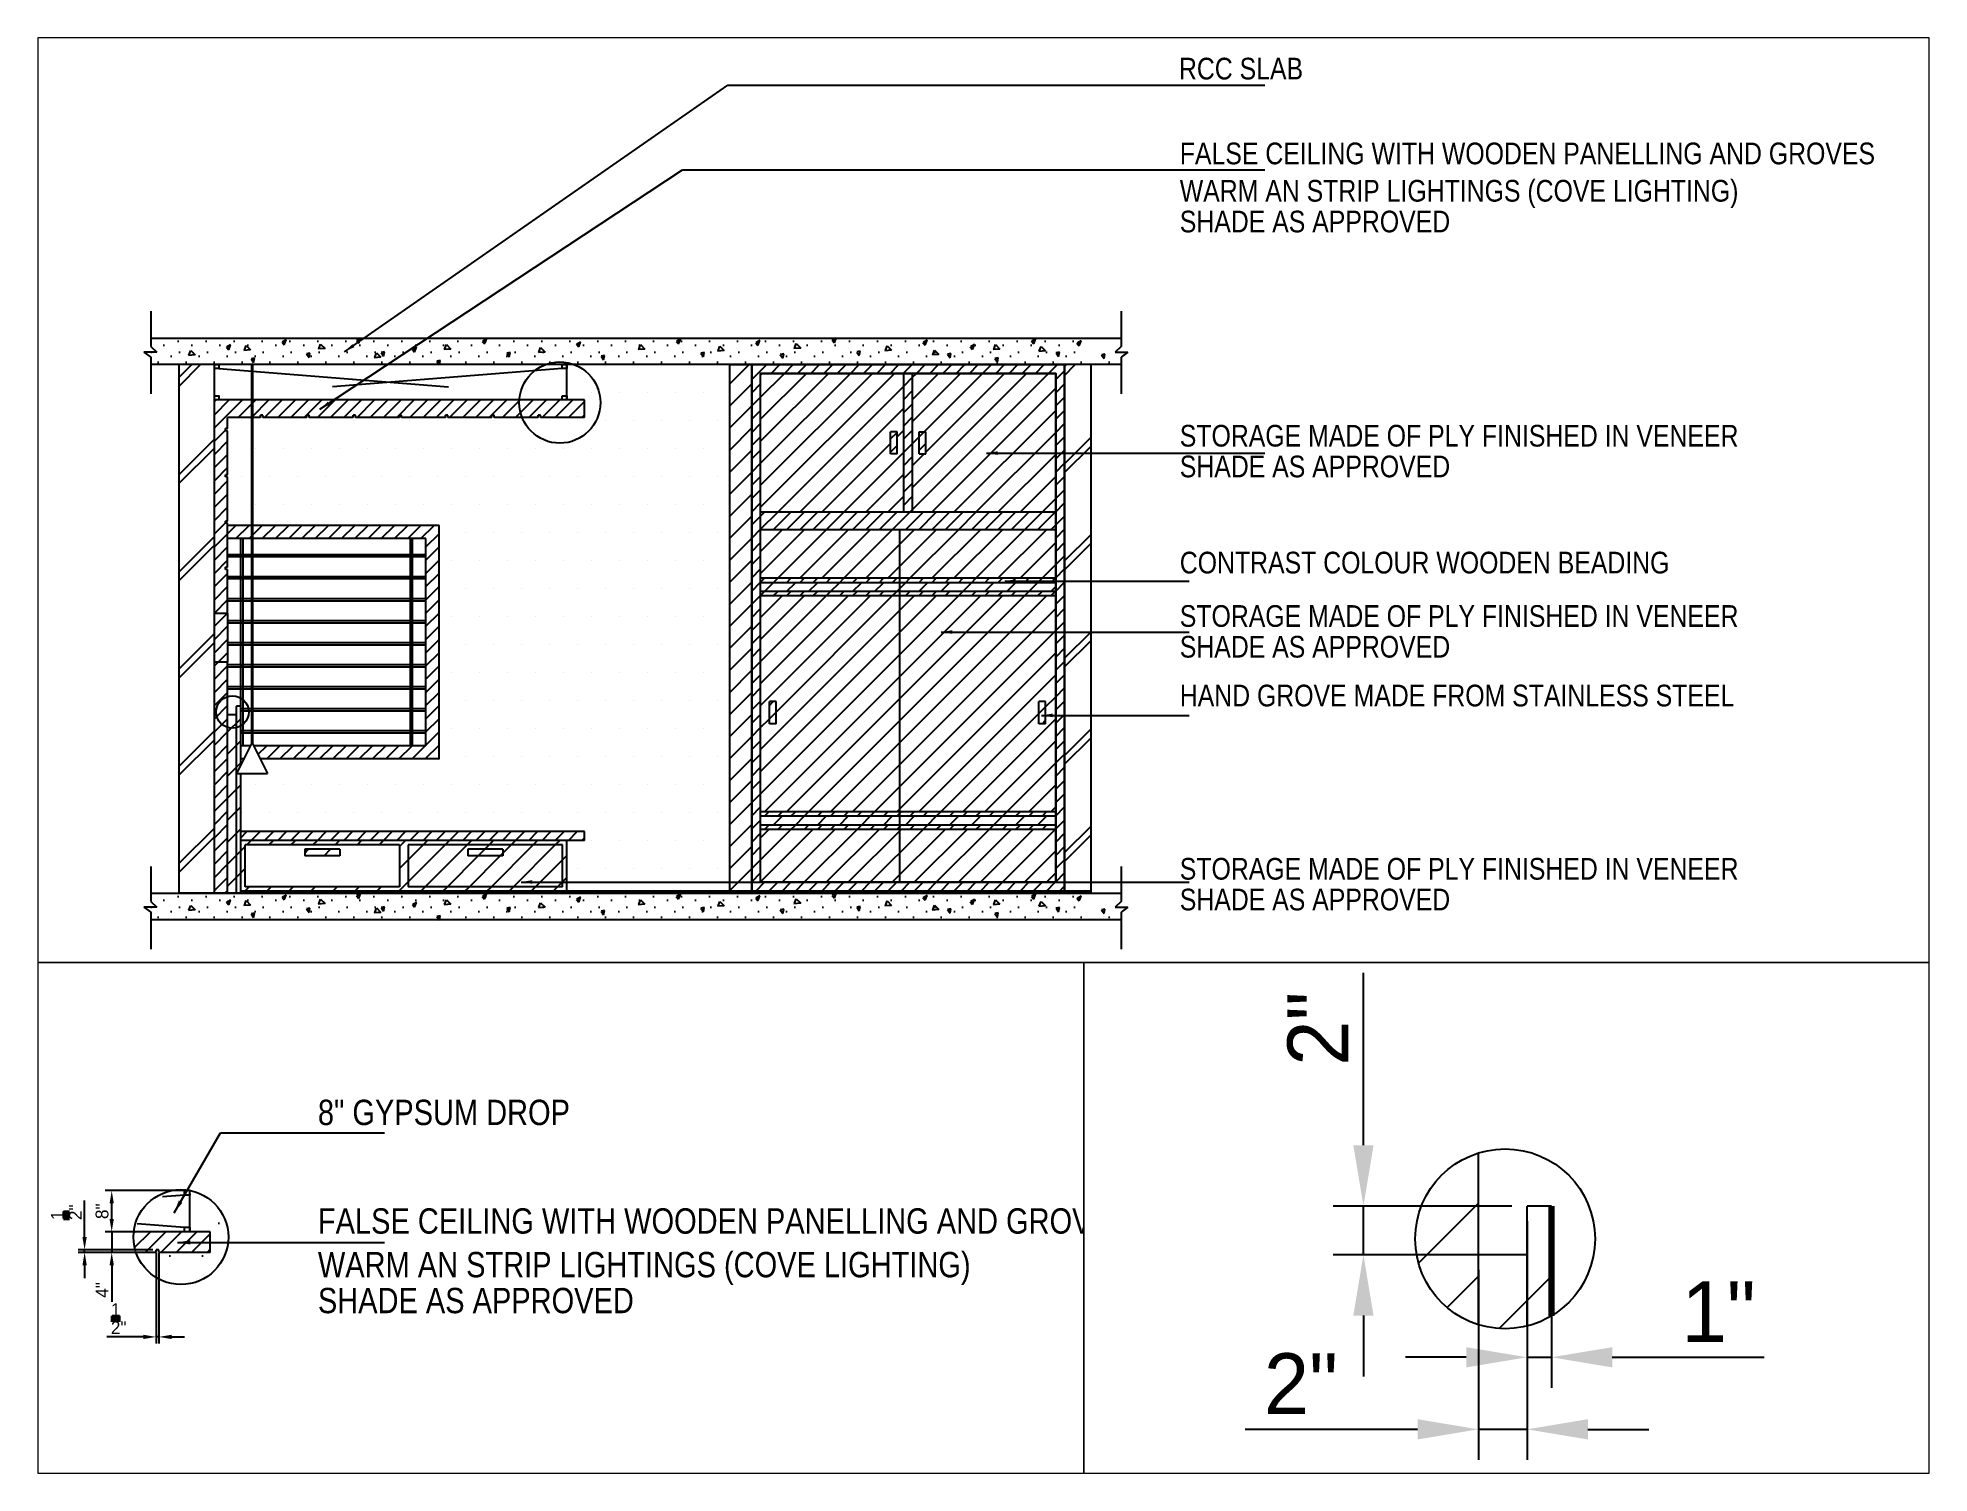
# Paper-space layout 'Layout1' of a CAD drawing. Header units: millimetres. Extents: x 26 to 231, y 20 to 176.
# The model-space entities are those that its viewports show. They can reach past a viewport. Long polylines and large blocks are cut down to what shows.
import ezdxf

# ---------------------------------------------------------------- set-up
doc = ezdxf.new("R2010")
doc.units = ezdxf.units.MM
doc.linetypes.add('ACAD_ISO03W100', pattern=[30, 12, -18])
doc.linetypes.add('ACAD_ISO04W100', pattern=[30, 24, -3, 0, -3])
doc.layers.add('TXT', color=7, linetype='Continuous', lineweight=25)
doc.styles.add('stylus BT', font='swissc.ttf')
doc.dimstyles.new('ISO-25', dxfattribs={"dimtxt": 2.5, "dimasz": 2.5, "dimexe": 1.25, "dimexo": 0.625, "dimtad": 1, "dimlunit": 4, "dimtxsty": 'Standard', "dimcen": 2.5, "dimadec": 0, "dimazin": 0, "dimtfac": 1, "dimtmove": 0, "dimatfit": 3, "dimfxl": 1, "dimarcsym": 0})
pattern_1 = [(45, (969.72, 2.421), (-2.5, 2.5), [])]
pattern_2 = [(45, (969.72, 2.4211), (-1.5, 1.5), [])]

psp = doc.layouts.get("Layout1")

msp = doc.modelspace()

# ---------------------------------------------------------------- texts
at = {"layer": 'TXT', "style": 'stylus BT'}
for s, height, p in [('8" GYPSUM DROP', 4.92032, (3513.057, 524.74)), ('FALSE CEILING WITH WOODEN PANELLING AND GROVES', 4.92032, (3513.057, 503.643)), ('WARM AN STRIP LIGHTINGS (COVE LIGHTING)', 4.92032, (3513.057, 495.166)), ('SHADE AS APPROVED', 4.92032, (3513.057, 488.191)), ('RCC SLAB', 4.9203, (3512.867, 422.707)), ('FALSE CEILING WITH WOODEN PANELLING AND GROVES', 4.92032, (3513.057, 403.456)), ('WARM AN STRIP LIGHTINGS (COVE LIGHTING)', 4.92032, (3513.057, 394.979)), ('SHADE AS APPROVED', 4.92032, (3513.057, 388.004)), ('STORAGE MADE OF PLY FINISHED IN VENEER', 4.92032, (3513.057, 339.388)), ('SHADE AS APPROVED', 4.92032, (3513.057, 332.412)), ('CONTRAST COLOUR WOODEN BEADING', 4.92032, (3513.057, 310.59)), ('STORAGE MADE OF PLY FINISHED IN VENEER', 4.92032, (3513.057, 298.47)), ('SHADE AS APPROVED', 4.92032, (3513.057, 291.494)), ('HAND GROVE MADE FROM STAINLESS STEEL', 4.92032, (3513.057, 280.417)), ('STORAGE MADE OF PLY FINISHED IN VENEER', 4.92032, (3513.057, 241.097)), ('SHADE AS APPROVED', 4.92032, (3513.057, 234.121))]:
    msp.add_text(s, height=height, dxfattribs=at).set_placement(p)

# ---------------------------------------------------------------- blocks, each defined once
blk = doc.blocks.new('*D22')
at = {"color": 0, "linetype": 'ACAD_ISO04W100', "lineweight": -2}
for p, q in [((3472.99, 506.503), (3472.99, 509.003)), ((3477.088, 504.003), (3471.74, 504.003)), ((3472.99, 504.003), (3472.99, 500.003)), ((3477.088, 500.003), (3471.74, 500.003)), ((3472.99, 497.503), (3472.99, 490.42))]:
    blk.add_line(p, q, dxfattribs=at)
at = {"color": 0, "linetype": 'ACAD_ISO04W100', "lineweight": 100}
for points in [[(3472.573, 506.503), (3473.406, 506.503), (3472.99, 504.003)], [(3472.573, 497.503), (3473.406, 497.503), (3472.99, 500.003)]]:
    blk.add_solid(points, dxfattribs=at)
at = {"layer": 'Defpoints', "color": 0, "linetype": 'ACAD_ISO04W100', "lineweight": 100}
for p in [(3472.99, 504.003), (3477.713, 504.003), (3477.713, 500.003)]:
    blk.add_point(p, dxfattribs=at)
at = {"color": 0, "linetype": 'ACAD_ISO04W100', "lineweight": 100, "insert": (3471.115, 492.711), "char_height": 2.5, "attachment_point": 5, "rotation": 90}
blk.add_mtext('4"', dxfattribs=at)
blk = doc.blocks.new('*D23')
at = {"color": 0, "linetype": 'ACAD_ISO04W100', "lineweight": -2}
for p, q in [((3487.513, 512.003), (3471.74, 512.003)), ((3472.99, 506.494), (3472.99, 509.503)), ((3487.513, 503.994), (3471.74, 503.994))]:
    blk.add_line(p, q, dxfattribs=at)
at = {"color": 0, "linetype": 'ACAD_ISO04W100', "lineweight": 100}
for points in [[(3472.573, 509.503), (3473.406, 509.503), (3472.99, 512.003)], [(3472.573, 506.494), (3473.406, 506.494), (3472.99, 503.994)]]:
    blk.add_solid(points, dxfattribs=at)
at = {"layer": 'Defpoints', "color": 0, "linetype": 'ACAD_ISO04W100', "lineweight": 100}
for p in [(3472.99, 512.003), (3488.138, 512.003), (3488.138, 503.994)]:
    blk.add_point(p, dxfattribs=at)
at = {"color": 0, "linetype": 'ACAD_ISO04W100', "lineweight": 100, "insert": (3471.115, 507.999), "char_height": 2.5, "attachment_point": 5, "rotation": 90}
blk.add_mtext('8"', dxfattribs=at)
blk = doc.blocks.new('*D24')
at = {"color": 0, "linetype": 'ACAD_ISO04W100', "lineweight": -2}
for p, q in [((3481.638, 499.878), (3481.638, 482.331)), ((3482.138, 499.878), (3482.138, 482.331)), ((3479.138, 483.581), (3472.055, 483.581)), ((3482.138, 483.581), (3481.638, 483.581)), ((3484.638, 483.581), (3487.138, 483.581))]:
    blk.add_line(p, q, dxfattribs=at)
at = {"color": 0, "linetype": 'ACAD_ISO04W100', "lineweight": 100}
for points in [[(3479.138, 483.998), (3479.138, 483.164), (3481.638, 483.581)], [(3484.638, 483.998), (3484.638, 483.164), (3482.138, 483.581)]]:
    blk.add_solid(points, dxfattribs=at)
at = {"layer": 'Defpoints', "color": 0, "linetype": 'ACAD_ISO04W100', "lineweight": 100}
for p in [(3481.638, 500.503), (3482.138, 500.503), (3481.638, 483.581)]:
    blk.add_point(p, dxfattribs=at)
at = {"color": 0, "linetype": 'ACAD_ISO04W100', "lineweight": 100, "insert": (3474.346, 487.123), "char_height": 2.5, "attachment_point": 5}
blk.add_mtext('{\\H1.000000x;\\S1/2;}"', dxfattribs=at)
blk = doc.blocks.new('*D25')
at = {"color": 0, "linetype": 'ACAD_ISO04W100', "lineweight": -2}
for p, q in [((3467.723, 503.003), (3467.723, 510.086)), ((3481.013, 500.503), (3466.473, 500.503)), ((3481.013, 500.003), (3466.473, 500.003)), ((3467.723, 500.003), (3467.723, 500.503)), ((3467.723, 497.503), (3467.723, 495.003))]:
    blk.add_line(p, q, dxfattribs=at)
at = {"color": 0, "linetype": 'ACAD_ISO04W100', "lineweight": 100}
for points in [[(3467.306, 503.003), (3468.14, 503.003), (3467.723, 500.503)], [(3467.306, 497.503), (3468.14, 497.503), (3467.723, 500.003)]]:
    blk.add_solid(points, dxfattribs=at)
at = {"layer": 'Defpoints', "color": 0, "linetype": 'ACAD_ISO04W100', "lineweight": 100}
for p in [(3467.723, 500.503), (3481.638, 500.503), (3481.638, 500.003)]:
    blk.add_point(p, dxfattribs=at)
at = {"color": 0, "linetype": 'ACAD_ISO04W100', "lineweight": 100, "insert": (3464.181, 507.795), "char_height": 2.5, "attachment_point": 5, "rotation": 90}
blk.add_mtext('{\\H1.000000x;\\S1/2;}"', dxfattribs=at)
blk = doc.blocks.new('*D26')
at = {"color": 0, "lineweight": -2}
for p, q in [((3493.082, 588.603), (3493.082, 580.806)), ((3495.082, 588.603), (3495.082, 580.806)), ((3490.582, 582.056), (3483.499, 582.056)), ((3495.082, 582.056), (3493.082, 582.056)), ((3497.582, 582.056), (3500.082, 582.056))]:
    blk.add_line(p, q, dxfattribs=at)
at = {"color": 0, "lineweight": 100}
for points in [[(3490.582, 582.473), (3490.582, 581.639), (3493.082, 582.056)], [(3497.582, 582.473), (3497.582, 581.639), (3495.082, 582.056)]]:
    blk.add_solid(points, dxfattribs=at)
at = {"layer": 'Defpoints', "color": 0, "lineweight": 100}
for p in [(3493.082, 589.228), (3495.082, 589.228), (3493.082, 582.056)]:
    blk.add_point(p, dxfattribs=at)
at = {"color": 0, "lineweight": 100, "insert": (3485.791, 583.931), "char_height": 2.5, "attachment_point": 5}
blk.add_mtext('2"', dxfattribs=at)
blk = doc.blocks.new('*D27')
at = {"color": 0, "lineweight": -2}
for p, q in [((3495.082, 590.603), (3495.082, 583.766)), ((3496.082, 590.603), (3496.082, 583.766)), ((3492.582, 585.016), (3490.082, 585.016)), ((3495.082, 585.016), (3496.082, 585.016)), ((3498.582, 585.016), (3504.832, 585.016))]:
    blk.add_line(p, q, dxfattribs=at)
at = {"color": 0, "lineweight": 100}
for points in [[(3492.582, 585.432), (3492.582, 584.599), (3495.082, 585.016)], [(3498.582, 585.432), (3498.582, 584.599), (3496.082, 585.016)]]:
    blk.add_solid(points, dxfattribs=at)
at = {"layer": 'Defpoints', "color": 0, "lineweight": 100}
for p in [(3495.082, 591.228), (3496.082, 591.228), (3496.082, 585.016)]:
    blk.add_point(p, dxfattribs=at)
at = {"color": 0, "lineweight": 100, "insert": (3502.957, 586.891), "char_height": 2.5, "attachment_point": 5}
blk.add_mtext('1"', dxfattribs=at)
blk = doc.blocks.new('*D28')
at = {"color": 0, "lineweight": -2}
for p, q in [((3488.36, 593.728), (3488.36, 600.811)), ((3494.457, 591.228), (3487.11, 591.228)), ((3488.36, 589.228), (3488.36, 591.228)), ((3494.457, 589.228), (3487.11, 589.228)), ((3488.36, 586.728), (3488.36, 584.228))]:
    blk.add_line(p, q, dxfattribs=at)
at = {"color": 0, "lineweight": 100}
for points in [[(3487.943, 593.728), (3488.776, 593.728), (3488.36, 591.228)], [(3487.943, 586.728), (3488.776, 586.728), (3488.36, 589.228)]]:
    blk.add_solid(points, dxfattribs=at)
at = {"layer": 'Defpoints', "color": 0, "lineweight": 100}
for p in [(3488.36, 591.228), (3495.082, 591.228), (3495.082, 589.228)]:
    blk.add_point(p, dxfattribs=at)
at = {"color": 0, "lineweight": 100, "insert": (3486.485, 598.519), "char_height": 2.5, "attachment_point": 5, "rotation": 90}
blk.add_mtext('2"', dxfattribs=at)

# ---------------------------------------------------------------- dimensions: what is measured, and where the dimension line sits
at = {"lineweight": 100}
dim = msp.add_linear_dim(base=(3488.36, 591.228), p1=(3495.082, 589.228), p2=(3495.082, 591.228), angle=90, dimstyle='ISO-25', dxfattribs=at)
dim.commit()
dim.dimension.update_dxf_attribs({"geometry": '*D28', "text_midpoint": (3486.485, 598.519)})
dim = msp.add_linear_dim(base=(3496.082, 585.016), p1=(3495.082, 591.228), p2=(3496.082, 591.228), dimstyle='ISO-25', dxfattribs=at)
dim.commit()
dim.dimension.update_dxf_attribs({"geometry": '*D27', "text_midpoint": (3502.957, 586.891)})
dim = msp.add_linear_dim(base=(3493.082, 582.056), p1=(3495.082, 589.228), p2=(3493.082, 589.228), dimstyle='ISO-25', dxfattribs=at)
dim.commit()
dim.dimension.update_dxf_attribs({"geometry": '*D26', "text_midpoint": (3485.791, 582.056), "dimtype": 160})
at = {"linetype": 'ACAD_ISO04W100', "lineweight": 100}
for base, p1, p2, picture, middle in [((3472.99, 512.003), (3488.138, 503.994), (3488.138, 512.003), '*D23', (3471.115, 507.999)), ((3467.723, 500.503), (3481.638, 500.003), (3481.638, 500.503), '*D25', (3464.181, 507.795))]:
    dim = msp.add_linear_dim(base=base, p1=p1, p2=p2, angle=90, dimstyle='ISO-25', dxfattribs=at)
    dim.commit()
    dim.dimension.update_dxf_attribs({"geometry": picture, "text_midpoint": middle})
dim = msp.add_linear_dim(base=(3472.99, 504.003), p1=(3477.713, 500.003), p2=(3477.713, 504.003), angle=90, dimstyle='ISO-25', dxfattribs=at)
dim.commit()
dim.dimension.update_dxf_attribs({"geometry": '*D22', "text_midpoint": (3472.99, 492.711), "dimtype": 160})
dim = msp.add_linear_dim(base=(3481.638, 483.581), p1=(3482.138, 500.503), p2=(3481.638, 500.503), dimstyle='ISO-25', dxfattribs=at)
dim.commit()
dim.dimension.update_dxf_attribs({"geometry": '*D24', "text_midpoint": (3474.346, 487.123)})

# ---------------------------------------------------------------- hatches: boundary and pattern name
h = msp.add_hatch()
h.set_pattern_fill('JIS_WOOD', color=256, scale=3, style=0)
h.set_pattern_definition([(45, (1165.9007, 313.1615), (-1.5, 1.5), [])])
edge = h.paths.add_edge_path()
edge.add_arc((3494.183, 589.883), 3.694, 107.33987, 252.66013)
edge.add_line((3493.082, 586.356), (3493.082, 593.409))
h = msp.add_hatch()
h.set_pattern_fill('JIS_WOOD', color=256, scale=5, style=0)
h.set_pattern_definition([(45, (1165.9007, 313.1615), (-2.5, 2.5), [])])
h.paths.add_polyline_path([(3496.082, 591.228), (3495.082, 591.228), (3495.082, 586.3, 0.07365), (3496.082, 586.714)])
h.paths.add_polyline_path([(3493.082, 586.356, 0.137977), (3495.082, 586.3), (3495.082, 589.228), (3493.082, 589.228)])
h = msp.add_hatch()
h.set_pattern_fill('DOTS', color=256, scale=4, style=0)
h.set_pattern_definition([(0, (1083.956, 156.4367), (3.175, 6.35), [0, -6.35])])
edge = h.paths.add_edge_path()
edge.add_arc((3486.558, 502.325), 9.217, 194.58971, 440.12992)
edge.add_line((3488.138, 511.405), (3488.138, 504.003))
edge.add_line((3488.138, 504.003), (3492.138, 504.003))
edge.add_line((3492.138, 504.003), (3492.138, 500.003))
edge.add_line((3492.138, 500.003), (3482.138, 500.003))
edge.add_line((3482.138, 500.003), (3482.138, 500.503))
edge.add_line((3482.138, 500.503), (3481.638, 500.503))
edge.add_line((3481.638, 500.503), (3481.638, 500.003))
edge.add_line((3481.638, 500.003), (3477.638, 500.003))
h = msp.add_hatch()
h.set_pattern_fill('JIS_WOOD', color=256, scale=3, style=0)
h.set_pattern_definition([(45, (1083.9563, 156.4367), (-1.5, 1.5), [])])
edge = h.paths.add_edge_path()
edge.add_arc((3486.558, 502.325), 9.217, 169.50907, 194.58971)
edge.add_line((3477.638, 500.003), (3481.638, 500.003))
edge.add_line((3481.638, 500.003), (3481.638, 500.503))
edge.add_line((3481.638, 500.503), (3482.138, 500.503))
edge.add_line((3482.138, 500.503), (3482.138, 500.003))
edge.add_line((3482.138, 500.003), (3492.138, 500.003))
edge.add_line((3492.138, 500.003), (3492.138, 504.003))
edge.add_line((3492.138, 504.003), (3477.495, 504.003))
h = msp.add_hatch()
h.set_pattern_fill('DOTS', color=256, scale=4, style=0)
h.set_pattern_definition([(0, (961.557, 7.696), (3.175, 6.35), [0, -6.35])])
h.paths.add_polyline_path([(3279.476, 369.262), (3279.476, 363.262), (3491.555, 363.262), (3491.555, 364.974), (3493.118, 366.121), (3490.196, 366.121), (3491.555, 367.383), (3491.555, 369.262)])
h = msp.add_hatch()
h.set_pattern_fill('DOTS', color=256, scale=4, style=0)
h.set_pattern_definition([(0, (958.3457, 6.827), (3.175, 6.35), [0, -6.35])])
h.paths.add_polyline_path([(3279.476, 368.393), (3279.476, 362.393), (3488.344, 362.393), (3488.344, 364.105), (3489.906, 365.252), (3486.984, 365.252), (3488.344, 366.514), (3488.344, 368.393)])
h = msp.add_hatch()
h.set_pattern_fill('DOTS', color=256, scale=4, style=0)
h.set_pattern_definition([(0, (961.8584, 5.2236), (3.175, 6.35), [0, -6.35])])
h.paths.add_polyline_path([(3279.476, 366.79), (3279.476, 362.108), (3280.836, 360.846), (3277.913, 360.846), (3277.99, 360.79), (3491.857, 360.79), (3491.857, 362.502), (3493.419, 363.648), (3490.497, 363.648), (3491.857, 364.91), (3491.857, 366.79)])
h = msp.add_hatch()
h.set_pattern_fill('DOTS', color=256, scale=4, style=0)
h.set_pattern_definition([(0, (959.985, 4.288), (3.175, 6.35), [0, -6.35])])
h.paths.add_polyline_path([(3279.476, 365.854), (3279.476, 362.108), (3280.836, 360.846), (3277.913, 360.846), (3279.264, 359.854), (3489.983, 359.854), (3489.983, 361.566), (3491.546, 362.713), (3488.623, 362.713), (3489.983, 363.975), (3489.983, 365.854)])
h = msp.add_hatch()
h.set_pattern_fill('DOTS', color=256, scale=4, style=0)
h.set_pattern_definition([(0, (969.72, 2.9517), (3.175, 6.35), [0, -6.35])])
h.paths.add_polyline_path([(3499.718, 358.518), (3499.718, 360.23), (3501.281, 361.376), (3498.358, 361.376), (3499.718, 362.639), (3499.718, 364.518), (3279.476, 364.518), (3279.476, 362.639), (3280.836, 361.376), (3277.913, 361.376), (3279.476, 360.23), (3279.476, 358.518)])
h = msp.add_hatch()
h.set_pattern_fill('JIS_WOOD', color=256, scale=5, style=0)
h.set_pattern_definition(pattern_1)
h.paths.add_polyline_path([(3415.902, 357.987), (3410.902, 357.987), (3410.902, 238.487), (3415.902, 238.487)])
h = msp.add_hatch()
h.set_pattern_fill('JIS_WOOD', color=256, scale=3, style=0)
h.set_pattern_definition(pattern_2)
h.paths.add_polyline_path([(3415.902, 238.487), (3486.902, 238.487), (3486.902, 357.987), (3415.902, 357.987)])
h.paths.add_polyline_path([(3484.902, 355.987), (3417.902, 355.987), (3417.902, 240.487), (3484.902, 240.487)], flags=16)
h.paths.add_polyline_path([(3482.585, 276.487), (3481.085, 276.487), (3481.085, 281.487), (3482.585, 281.487)], flags=0)
h.paths.add_polyline_path([(3421.402, 276.487), (3419.902, 276.487), (3419.902, 281.487), (3421.402, 281.487)], flags=0)
h.paths.add_polyline_path([(3455.402, 337.737), (3453.902, 337.737), (3453.902, 342.737), (3455.402, 342.737)], flags=0)
h.paths.add_polyline_path([(3448.902, 337.737), (3447.402, 337.737), (3447.402, 342.737), (3448.902, 342.737)], flags=0)
h = msp.add_hatch()
h.set_pattern_fill('JIS_WOOD', color=256, scale=5, style=0)
h.set_pattern_definition(pattern_1)
h.paths.add_polyline_path([(3484.902, 256.487), (3484.902, 305.487), (3449.402, 305.487), (3449.402, 256.487)])
h.paths.add_polyline_path([(3481.085, 276.487), (3481.085, 281.487), (3482.585, 281.487), (3482.585, 276.487)], flags=16)
h.paths.add_polyline_path([(3449.402, 256.487), (3449.402, 305.487), (3417.902, 305.487), (3417.902, 256.487)])
h.paths.add_polyline_path([(3421.402, 276.487), (3419.902, 276.487), (3419.902, 281.487), (3421.402, 281.487)], flags=16)
h.paths.add_polyline_path([(3484.902, 253.487), (3484.902, 255.487), (3449.402, 255.487), (3449.402, 253.487)])
h.paths.add_polyline_path([(3417.902, 255.487), (3417.902, 253.487), (3449.402, 253.487), (3449.402, 255.487)])
h.paths.add_polyline_path([(3417.902, 252.487), (3417.902, 240.487), (3449.402, 240.487), (3449.402, 252.487)])
h.paths.add_polyline_path([(3484.902, 240.487), (3484.902, 252.487), (3449.402, 252.487), (3449.402, 240.487)])
h.paths.add_polyline_path([(3449.402, 306.487), (3449.402, 308.487), (3417.902, 308.487), (3417.902, 306.487)])
h.paths.add_polyline_path([(3449.402, 308.487), (3449.402, 306.487), (3484.902, 306.487), (3484.902, 308.487)])
h.paths.add_polyline_path([(3484.902, 309.487), (3484.902, 320.487), (3449.402, 320.487), (3449.402, 309.487)])
h.paths.add_polyline_path([(3449.402, 309.487), (3449.402, 320.487), (3417.902, 320.487), (3417.902, 309.487)])
h.paths.add_polyline_path([(3484.902, 324.487), (3484.902, 355.987), (3452.402, 355.987), (3452.402, 324.487)])
h.paths.add_polyline_path([(3455.402, 337.737), (3453.902, 337.737), (3453.902, 342.737), (3455.402, 342.737)], flags=16)
h.paths.add_polyline_path([(3450.402, 324.487), (3450.402, 355.987), (3417.902, 355.987), (3417.902, 324.487)])
h.paths.add_polyline_path([(3447.402, 337.737), (3447.402, 342.737), (3448.902, 342.737), (3448.902, 337.737)], flags=16)
h = msp.add_hatch()
h.set_pattern_fill('JIS_WOOD', color=256, scale=3, style=0)
h.set_pattern_definition(pattern_2)
h.paths.add_polyline_path([(3484.902, 253.487), (3449.402, 253.487), (3449.402, 252.487), (3484.902, 252.487)])
h.paths.add_polyline_path([(3484.902, 256.487), (3449.402, 256.487), (3449.402, 255.487), (3484.902, 255.487)])
h.paths.add_polyline_path([(3449.402, 253.487), (3417.902, 253.487), (3417.902, 252.487), (3449.402, 252.487)])
h.paths.add_polyline_path([(3449.402, 256.487), (3417.902, 256.487), (3417.902, 255.487), (3449.402, 255.487)])
h.paths.add_polyline_path([(3449.402, 306.487), (3417.902, 306.487), (3417.902, 305.487), (3449.402, 305.487)])
h.paths.add_polyline_path([(3484.902, 306.487), (3449.402, 306.487), (3449.402, 305.487), (3484.902, 305.487)])
h.paths.add_polyline_path([(3484.902, 309.487), (3449.402, 309.487), (3449.402, 308.487), (3484.902, 308.487)])
h.paths.add_polyline_path([(3449.402, 309.487), (3417.902, 309.487), (3417.902, 308.487), (3449.402, 308.487)])
h.paths.add_polyline_path([(3484.902, 324.487), (3417.902, 324.487), (3417.902, 320.487), (3484.902, 320.487)])
h.paths.add_polyline_path([(3452.402, 355.987), (3450.402, 355.987), (3450.402, 324.487), (3452.402, 324.487)])
h = msp.add_hatch()
h.set_pattern_fill('JIS_WOOD', color=256, scale=3, style=0)
h.set_pattern_definition(pattern_2)
h.paths.add_polyline_path([(3299.902, 251.987), (3299.902, 249.987), (3377.902, 249.987), (3377.902, 251.987)])
h.paths.add_polyline_path([(3341.902, 271.487), (3302.806, 271.487), (3304.315, 268.487), (3344.902, 268.487), (3344.902, 321.487), (3302.542, 321.487), (3302.542, 318.487), (3341.902, 318.487)])
h.paths.add_polyline_path([(3296.902, 290.487), (3296.402, 290.487), (3293.902, 290.487), (3293.902, 237.987), (3296.902, 237.987)])
h.paths.add_polyline_path([(3296.902, 301.487), (3293.902, 301.487), (3293.902, 290.487), (3296.402, 290.487), (3296.902, 290.487)])
h.paths.add_polyline_path([(3296.902, 311.487), (3296.402, 311.487), (3296.402, 311.987), (3296.902, 311.987), (3296.902, 318.487), (3296.902, 321.987), (3296.402, 321.987), (3296.402, 322.487), (3296.902, 322.487), (3296.902, 332.487), (3296.402, 332.487), (3296.402, 332.987), (3296.902, 332.987), (3296.902, 342.987), (3296.402, 342.987), (3296.402, 343.487), (3296.902, 343.487), (3296.902, 345.987), (3302.342, 345.987), (3302.342, 349.987), (3293.902, 349.987), (3293.902, 301.487), (3296.902, 301.487)])
h.paths.add_polyline_path([(3302.542, 349.987), (3302.542, 345.987), (3304.402, 345.987), (3304.402, 346.487), (3304.902, 346.487), (3304.902, 345.987), (3314.902, 345.987), (3314.902, 346.487), (3315.402, 346.487), (3315.402, 345.987), (3325.402, 345.987), (3325.402, 346.487), (3325.902, 346.487), (3325.902, 345.987), (3335.902, 345.987), (3335.902, 346.487), (3336.402, 346.487), (3336.402, 345.987), (3346.402, 345.987), (3346.402, 346.487), (3346.902, 346.487), (3346.902, 345.987), (3356.902, 345.987), (3356.902, 346.487), (3357.402, 346.487), (3357.402, 345.987), (3367.402, 345.987), (3367.402, 346.487), (3367.902, 346.487), (3367.902, 345.987), (3377.902, 345.987), (3377.902, 349.987)])
h = msp.add_hatch()
h.set_pattern_fill('JIS_WOOD', color=256, scale=3, style=0)
h.set_pattern_definition(pattern_2)
h.paths.add_polyline_path([(3302.342, 318.487), (3302.342, 321.487), (3296.902, 321.487), (3296.902, 318.487)])
h = msp.add_hatch()
h.set_pattern_fill('JIS_WOOD', color=256, scale=5, style=0)
h.set_pattern_definition(pattern_1)
h.paths.add_polyline_path([(3296.902, 237.987), (3298.902, 237.987), (3298.902, 265.166), (3298.898, 265.166), (3298.902, 265.173), (3298.902, 275.559, -0.137977), (3296.902, 275.616), (3296.902, 271.487)])
h.paths.add_polyline_path([(3299.902, 265.166), (3298.902, 265.166), (3298.902, 237.987), (3299.902, 237.987)])
h.paths.add_polyline_path([(3299.902, 280.487), (3298.902, 280.487), (3298.902, 275.559, 0.07365), (3299.902, 275.974)])
h.paths.add_polyline_path([(3296.902, 275.616, 0.137977), (3298.902, 275.559), (3298.902, 278.487), (3296.902, 278.487)])
h.paths.add_polyline_path([(3299.902, 275.974, -0.07365), (3298.902, 275.559), (3298.902, 265.173), (3299.902, 267.162)])
h = msp.add_hatch()
h.set_pattern_fill('JIS_WOOD', color=256, scale=5, style=0)
h.set_pattern_definition(pattern_1)
h.paths.add_polyline_path([(3373.902, 249.987), (3299.902, 249.987), (3299.902, 238.487), (3373.902, 238.487)])
h.paths.add_polyline_path([(3300.902, 248.987), (3300.902, 239.487), (3335.902, 239.487), (3335.902, 248.987)], flags=16)
h.paths.add_polyline_path([(3314.402, 247.987), (3322.402, 247.987), (3322.402, 246.487), (3314.402, 246.487)], flags=0)
h.paths.add_polyline_path([(3337.902, 248.987), (3372.902, 248.987), (3372.902, 239.487), (3337.902, 239.487)], flags=16)
h.paths.add_polyline_path([(3351.402, 247.987), (3359.402, 247.987), (3359.402, 246.487), (3351.402, 246.487)], flags=0)
h = msp.add_hatch()
h.set_pattern_fill('JIS_WOOD', color=256, scale=5, style=0)
h.set_pattern_definition(pattern_1)
h.paths.add_polyline_path([(3337.902, 248.987), (3337.902, 239.487), (3372.902, 239.487), (3372.902, 248.987)])
h.paths.add_polyline_path([(3359.402, 246.487), (3351.402, 246.487), (3351.402, 247.987), (3359.402, 247.987)], flags=16)
h = msp.add_hatch()
h.set_pattern_fill('DOTS', color=256, scale=4, style=0)
h.set_pattern_definition([(0, (961.557, -118.304), (3.175, 6.35), [0, -6.35])])
h.paths.add_polyline_path([(3279.476, 243.262), (3279.476, 237.262), (3491.555, 237.262), (3491.555, 238.974), (3493.118, 240.121), (3490.196, 240.121), (3491.555, 241.383), (3491.555, 243.262)])
h = msp.add_hatch()
h.set_pattern_fill('DOTS', color=256, scale=4, style=0)
h.set_pattern_definition([(0, (958.3457, -119.173), (3.175, 6.35), [0, -6.35])])
h.paths.add_polyline_path([(3279.476, 242.393), (3279.476, 236.393), (3488.344, 236.393), (3488.344, 238.105), (3489.906, 239.252), (3486.984, 239.252), (3488.344, 240.514), (3488.344, 242.393)])
h = msp.add_hatch()
h.set_pattern_fill('DOTS', color=256, scale=4, style=0)
h.set_pattern_definition([(0, (961.8584, -120.7764), (3.175, 6.35), [0, -6.35])])
h.paths.add_polyline_path([(3279.476, 240.79), (3279.476, 236.108), (3280.836, 234.846), (3277.913, 234.846), (3277.99, 234.79), (3491.857, 234.79), (3491.857, 236.502), (3493.419, 237.648), (3490.497, 237.648), (3491.857, 238.91), (3491.857, 240.79)])
h = msp.add_hatch()
h.set_pattern_fill('DOTS', color=256, scale=4, style=0)
h.set_pattern_definition([(0, (959.985, -121.712), (3.175, 6.35), [0, -6.35])])
h.paths.add_polyline_path([(3279.476, 239.854), (3279.476, 236.108), (3280.836, 234.846), (3277.913, 234.846), (3279.264, 233.854), (3489.983, 233.854), (3489.983, 235.566), (3491.546, 236.713), (3488.623, 236.713), (3489.983, 237.975), (3489.983, 239.854)])
h = msp.add_hatch()
h.set_pattern_fill('DOTS', color=256, scale=4, style=0)
h.set_pattern_definition([(0, (969.72, -123.0483), (3.175, 6.35), [0, -6.35])])
h.paths.add_polyline_path([(3499.718, 232.518), (3499.718, 234.23), (3501.281, 235.376), (3498.358, 235.376), (3499.718, 236.639), (3499.718, 238.518), (3279.476, 238.518), (3279.476, 236.639), (3280.836, 235.376), (3277.913, 235.376), (3279.476, 234.23), (3279.476, 232.518)])

# ---------------------------------------------------------------- linework, layer by layer
for p, q in [((3493.082, 586.356), (3493.082, 593.409)), ((3493.082, 586.356), (3493.082, 593.409)), ((3495.082, 586.3), (3495.082, 591.228)), ((3496.082, 591.228), (3495.082, 591.228)), ((3495.082, 589.228), (3493.082, 589.228)), ((3488.138, 512.003), (3484.563, 512.003)), ((3488.138, 504.003), (3488.138, 512.003)), ((3492.138, 504.003), (3477.495, 504.003)), ((3492.138, 500.003), (3492.138, 504.003)), ((3481.638, 500.003), (3477.638, 500.003)), ((3482.138, 500.503), (3481.638, 500.503)), ((3481.638, 500.003), (3481.638, 500.503)), ((3482.138, 500.003), (3482.138, 500.503)), ((3492.138, 500.003), (3482.138, 500.003)), ((3279.476, 370.086), (3279.476, 362.108)), ((3499.718, 370.086), (3499.718, 362.108)), ((3279.476, 363.987), (3499.718, 363.987)), ((3327.084, 363.924), (3326.176, 363.393)), ((3326.663, 362.818), (3327.084, 363.924)), ((3355.642, 363.778), (3354.734, 363.247)), ((3355.222, 362.672), (3355.642, 363.778)), ((3399.697, 363.776), (3398.789, 363.246)), ((3399.276, 362.671), (3399.697, 363.776)), ((3435.064, 364.015), (3434.156, 363.484)), ((3434.643, 362.909), (3435.064, 364.015)), ((3480.308, 363.791), (3479.4, 363.26)), ((3479.888, 362.685), (3480.308, 363.791)), ((3309.261, 363.092), (3309.771, 362.495)), ((3310.191, 363.601), (3309.283, 363.07)), ((3309.771, 362.495), (3310.191, 363.601)), ((3326.154, 363.415), (3326.663, 362.818)), ((3354.712, 363.269), (3355.222, 362.672)), ((3377.037, 363.098), (3376.129, 362.568)), ((3376.617, 361.993), (3377.037, 363.098)), ((3398.767, 363.268), (3399.276, 362.671)), ((3417.726, 363.426), (3416.818, 362.895)), ((3417.305, 362.32), (3417.726, 363.426)), ((3434.134, 363.506), (3434.643, 362.909)), ((3454.754, 363.002), (3455.264, 362.405)), ((3455.684, 363.51), (3454.777, 362.98)), ((3455.264, 362.405), (3455.684, 363.51)), ((3479.378, 363.282), (3479.888, 362.685)), ((3490.64, 363.378), (3489.732, 362.848)), ((3490.22, 362.273), (3490.64, 363.378)), ((3297.593, 362.47), (3296.685, 361.939)), ((3297.172, 361.365), (3297.593, 362.47)), ((3300.721, 361.257), (3301.122, 362.339)), ((3301.122, 362.339), (3302.125, 361.337)), ((3317.614, 361.581), (3318.015, 362.662)), ((3318.015, 362.662), (3319.017, 361.661)), ((3346.173, 361.435), (3346.573, 362.516)), ((3346.573, 362.516), (3347.576, 361.515)), ((3376.107, 362.59), (3376.617, 361.993)), ((3390.227, 361.433), (3390.628, 362.514)), ((3390.628, 362.514), (3391.63, 361.513)), ((3416.796, 362.918), (3417.305, 362.32)), ((3425.594, 361.671), (3425.995, 362.753)), ((3425.995, 362.753), (3426.997, 361.752)), ((3446.215, 361.167), (3446.616, 362.248)), ((3446.616, 362.248), (3447.618, 361.247)), ((3466.434, 362.553), (3465.526, 362.022)), ((3466.013, 361.447), (3466.434, 362.553)), ((3470.839, 361.448), (3471.239, 362.529)), ((3471.239, 362.529), (3472.242, 361.528)), ((3489.71, 362.87), (3490.22, 362.273)), ((3279.476, 362.108), (3280.836, 360.846)), ((3296.663, 361.962), (3297.172, 361.365)), ((3319.017, 361.661), (3317.494, 361.541)), ((3339.774, 361.922), (3338.866, 361.391)), ((3339.353, 360.816), (3339.774, 361.922)), ((3347.576, 361.515), (3346.052, 361.394)), ((3367.567, 360.755), (3367.968, 361.836)), ((3367.968, 361.836), (3368.971, 360.835)), ((3391.63, 361.513), (3390.107, 361.393)), ((3408.256, 361.083), (3408.657, 362.164)), ((3408.657, 362.164), (3409.659, 361.163)), ((3426.997, 361.752), (3425.474, 361.631)), ((3465.504, 362.044), (3466.013, 361.447)), ((3472.242, 361.528), (3470.718, 361.408)), ((3481.17, 361.035), (3481.571, 362.116)), ((3481.571, 362.116), (3482.574, 361.115)), ((3499.718, 362.108), (3498.358, 360.846)), ((3280.836, 360.846), (3277.913, 360.846)), ((3277.913, 360.846), (3279.476, 359.699)), ((3288.123, 360.127), (3288.524, 361.208)), ((3288.524, 361.208), (3289.526, 360.207)), ((3302.125, 361.337), (3300.601, 361.217)), ((3330.304, 359.578), (3330.705, 360.66)), ((3330.705, 360.66), (3331.707, 359.659)), ((3332.498, 360.915), (3331.727, 360.761)), ((3331.734, 360.758), (3332.297, 359.932)), ((3332.297, 359.932), (3332.498, 360.915)), ((3338.844, 361.413), (3339.353, 360.816)), ((3361.056, 360.769), (3360.286, 360.615)), ((3360.855, 359.785), (3361.056, 360.769)), ((3368.971, 360.835), (3367.447, 360.715)), ((3405.111, 360.767), (3404.34, 360.613)), ((3404.91, 359.784), (3405.111, 360.767)), ((3409.659, 361.163), (3408.136, 361.043)), ((3440.478, 361.005), (3439.707, 360.852)), ((3439.714, 360.848), (3440.277, 360.022)), ((3440.277, 360.022), (3440.478, 361.005)), ((3447.618, 361.247), (3446.094, 361.127)), ((3456.964, 360.21), (3457.365, 361.291)), ((3457.365, 361.291), (3458.367, 360.29)), ((3482.574, 361.115), (3481.05, 360.995)), ((3485.722, 360.782), (3484.952, 360.628)), ((3485.521, 359.799), (3485.722, 360.782)), ((3498.358, 360.846), (3501.281, 360.846)), ((3501.281, 360.846), (3499.718, 359.699)), ((3289.526, 360.207), (3288.003, 360.087)), ((3315.605, 360.591), (3314.835, 360.438)), ((3314.841, 360.434), (3315.404, 359.608)), ((3315.404, 359.608), (3315.605, 360.591)), ((3360.293, 360.611), (3360.855, 359.785)), ((3382.451, 360.089), (3381.681, 359.935)), ((3381.688, 359.932), (3382.25, 359.106)), ((3382.25, 359.106), (3382.451, 360.089)), ((3404.347, 360.61), (3404.91, 359.784)), ((3423.139, 360.417), (3422.369, 360.263)), ((3422.376, 360.26), (3422.938, 359.434)), ((3422.938, 359.434), (3423.139, 360.417)), ((3458.367, 360.29), (3456.844, 360.17)), ((3461.098, 360.501), (3460.328, 360.347)), ((3460.335, 360.344), (3460.897, 359.518)), ((3460.897, 359.518), (3461.098, 360.501)), ((3484.959, 360.625), (3485.521, 359.799)), ((3496.054, 360.369), (3495.284, 360.215)), ((3495.291, 360.212), (3495.853, 359.386)), ((3495.853, 359.386), (3496.054, 360.369)), ((3279.476, 359.699), (3279.476, 351.318)), ((3303.006, 359.461), (3302.236, 359.307)), ((3302.243, 359.304), (3302.806, 358.478)), ((3302.806, 358.478), (3303.006, 359.461)), ((3331.707, 359.659), (3330.184, 359.538)), ((3471.848, 359.544), (3471.077, 359.39)), ((3471.084, 359.387), (3471.647, 358.56)), ((3471.647, 358.56), (3471.848, 359.544)), ((3499.718, 359.699), (3499.718, 351.318)), ((3345.187, 358.912), (3344.417, 358.759)), ((3344.424, 358.755), (3344.986, 357.929)), ((3344.986, 357.929), (3345.187, 358.912)), ((3499.718, 357.987), (3279.476, 357.987)), ((3285.902, 237.987), (3285.902, 357.987)), ((3285.902, 355.109), (3288.78, 357.987)), ((3285.902, 353.109), (3290.78, 357.987)), ((3293.902, 237.987), (3293.902, 357.987)), ((3302.342, 357.987), (3302.342, 272.013)), ((3302.542, 357.987), (3302.542, 272.013)), ((3373.902, 349.987), (3373.902, 357.987)), ((3410.902, 238.487), (3410.902, 357.987)), ((3415.902, 238.487), (3415.902, 357.987)), ((3486.902, 238.487), (3486.902, 357.987)), ((3486.902, 357.553), (3487.336, 357.987)), ((3486.902, 355.553), (3489.336, 357.987)), ((3492.902, 237.987), (3492.902, 357.987)), ((3417.902, 240.487), (3417.902, 355.987)), ((3484.902, 355.987), (3417.902, 355.987)), ((3450.402, 324.487), (3450.402, 355.987)), ((3452.402, 324.487), (3452.402, 355.987)), ((3484.902, 240.487), (3484.902, 355.987)), ((3379.545, 351.671), (3379.545, 351.671)), ((3385.895, 351.671), (3385.895, 351.671)), ((3392.245, 351.671), (3392.245, 351.671)), ((3398.595, 351.671), (3398.595, 351.671)), ((3404.945, 351.671), (3404.945, 351.671)), ((3302.342, 349.987), (3293.902, 349.987)), ((3377.902, 349.987), (3302.542, 349.987)), ((3377.902, 345.987), (3377.902, 349.987)), ((3296.902, 343.487), (3296.902, 345.987)), ((3302.342, 345.987), (3296.902, 345.987)), ((3304.402, 345.987), (3302.542, 345.987)), ((3304.902, 346.487), (3304.402, 346.487)), ((3304.402, 345.987), (3304.402, 346.487)), ((3304.902, 345.987), (3304.902, 346.487)), ((3314.902, 345.987), (3304.902, 345.987)), ((3315.402, 346.487), (3314.902, 346.487)), ((3314.902, 345.987), (3314.902, 346.487)), ((3315.402, 345.987), (3315.402, 346.487)), ((3325.402, 345.987), (3315.402, 345.987)), ((3325.902, 346.487), (3325.402, 346.487)), ((3325.402, 345.987), (3325.402, 346.487)), ((3325.902, 345.987), (3325.902, 346.487)), ((3335.902, 345.987), (3325.902, 345.987)), ((3336.402, 346.487), (3335.902, 346.487)), ((3335.902, 345.987), (3335.902, 346.487)), ((3336.402, 345.987), (3336.402, 346.487)), ((3346.402, 345.987), (3336.402, 345.987)), ((3346.902, 346.487), (3346.402, 346.487)), ((3346.402, 345.987), (3346.402, 346.487)), ((3346.902, 345.987), (3346.902, 346.487)), ((3356.902, 345.987), (3346.902, 345.987)), ((3357.402, 346.487), (3356.902, 346.487)), ((3356.902, 345.987), (3356.902, 346.487)), ((3357.402, 345.987), (3357.402, 346.487)), ((3367.402, 345.987), (3357.402, 345.987)), ((3367.902, 346.487), (3367.402, 346.487)), ((3367.402, 345.987), (3367.402, 346.487)), ((3367.902, 345.987), (3367.902, 346.487)), ((3377.902, 345.987), (3367.902, 345.987)), ((3300.17, 345.321), (3300.17, 345.321)), ((3306.52, 345.321), (3306.52, 345.321)), ((3312.87, 345.321), (3312.87, 345.321)), ((3319.22, 345.321), (3319.22, 345.321)), ((3325.57, 345.321), (3325.57, 345.321)), ((3331.92, 345.321), (3331.92, 345.321)), ((3338.27, 345.321), (3338.27, 345.321)), ((3344.62, 345.321), (3344.62, 345.321)), ((3350.97, 345.321), (3350.97, 345.321)), ((3357.32, 345.321), (3357.32, 345.321)), ((3363.67, 345.321), (3363.67, 345.321)), ((3370.02, 345.321), (3370.02, 345.321)), ((3376.37, 345.321), (3376.37, 345.321)), ((3382.72, 345.321), (3382.72, 345.321)), ((3389.07, 345.321), (3389.07, 345.321)), ((3395.42, 345.321), (3395.42, 345.321)), ((3401.77, 345.321), (3401.77, 345.321)), ((3408.12, 345.321), (3408.12, 345.321)), ((3296.402, 342.987), (3296.402, 343.487)), ((3296.902, 343.487), (3296.402, 343.487)), ((3296.902, 342.987), (3296.402, 342.987)), ((3296.902, 332.987), (3296.902, 342.987)), ((3447.402, 337.737), (3447.402, 342.737)), ((3448.902, 342.737), (3447.402, 342.737)), ((3448.902, 337.737), (3448.902, 342.737)), ((3453.902, 337.737), (3453.902, 342.737)), ((3453.902, 342.737), (3455.402, 342.737)), ((3455.402, 337.737), (3455.402, 342.737)), ((3486.902, 335.491), (3492.902, 341.491)), ((3285.902, 333.047), (3293.902, 341.047)), ((3285.902, 331.047), (3293.902, 339.047)), ((3296.995, 338.971), (3296.995, 338.971)), ((3303.345, 338.971), (3303.345, 338.971)), ((3309.695, 338.971), (3309.695, 338.971)), ((3316.045, 338.971), (3316.045, 338.971)), ((3322.395, 338.971), (3322.395, 338.971)), ((3328.745, 338.971), (3328.745, 338.971)), ((3335.095, 338.971), (3335.095, 338.971)), ((3341.445, 338.971), (3341.445, 338.971)), ((3347.795, 338.971), (3347.795, 338.971)), ((3354.145, 338.971), (3354.145, 338.971)), ((3360.495, 338.971), (3360.495, 338.971)), ((3366.845, 338.971), (3366.845, 338.971)), ((3373.195, 338.971), (3373.195, 338.971)), ((3379.545, 338.971), (3379.545, 338.971)), ((3385.895, 338.971), (3385.895, 338.971)), ((3392.245, 338.971), (3392.245, 338.971)), ((3398.595, 338.971), (3398.595, 338.971)), ((3404.945, 338.971), (3404.945, 338.971)), ((3486.902, 333.491), (3492.902, 339.491)), ((3448.902, 337.737), (3447.402, 337.737)), ((3453.902, 337.737), (3455.402, 337.737)), ((3296.402, 332.487), (3296.402, 332.987)), ((3296.902, 332.987), (3296.402, 332.987)), ((3296.902, 332.487), (3296.402, 332.487)), ((3296.902, 322.487), (3296.902, 332.487)), ((3300.17, 332.621), (3300.17, 332.621)), ((3306.52, 332.621), (3306.52, 332.621)), ((3312.87, 332.621), (3312.87, 332.621)), ((3319.22, 332.621), (3319.22, 332.621)), ((3325.57, 332.621), (3325.57, 332.621)), ((3331.92, 332.621), (3331.92, 332.621)), ((3338.27, 332.621), (3338.27, 332.621)), ((3344.62, 332.621), (3344.62, 332.621)), ((3350.97, 332.621), (3350.97, 332.621)), ((3357.32, 332.621), (3357.32, 332.621)), ((3363.67, 332.621), (3363.67, 332.621)), ((3370.02, 332.621), (3370.02, 332.621)), ((3376.37, 332.621), (3376.37, 332.621)), ((3382.72, 332.621), (3382.72, 332.621)), ((3389.07, 332.621), (3389.07, 332.621)), ((3395.42, 332.621), (3395.42, 332.621)), ((3401.77, 332.621), (3401.77, 332.621)), ((3408.12, 332.621), (3408.12, 332.621)), ((3296.995, 326.271), (3296.995, 326.271)), ((3303.345, 326.271), (3303.345, 326.271)), ((3309.695, 326.271), (3309.695, 326.271)), ((3316.045, 326.271), (3316.045, 326.271)), ((3322.395, 326.271), (3322.395, 326.271)), ((3328.745, 326.271), (3328.745, 326.271)), ((3335.095, 326.271), (3335.095, 326.271)), ((3341.445, 326.271), (3341.445, 326.271)), ((3347.795, 326.271), (3347.795, 326.271)), ((3354.145, 326.271), (3354.145, 326.271)), ((3360.495, 326.271), (3360.495, 326.271)), ((3366.845, 326.271), (3366.845, 326.271)), ((3373.195, 326.271), (3373.195, 326.271)), ((3379.545, 326.271), (3379.545, 326.271)), ((3385.895, 326.271), (3385.895, 326.271)), ((3392.245, 326.271), (3392.245, 326.271)), ((3398.595, 326.271), (3398.595, 326.271)), ((3404.945, 326.271), (3404.945, 326.271)), ((3484.902, 324.487), (3417.902, 324.487)), ((3296.402, 321.987), (3296.402, 322.487)), ((3296.902, 322.487), (3296.402, 322.487)), ((3296.902, 321.987), (3296.402, 321.987)), ((3296.902, 311.987), (3296.902, 321.987)), ((3302.342, 321.487), (3296.902, 321.487)), ((3344.902, 321.487), (3302.542, 321.487)), ((3344.902, 268.487), (3344.902, 321.487)), ((3484.902, 320.487), (3417.902, 320.487)), ((3449.402, 320.487), (3449.402, 240.487)), ((3350.97, 319.921), (3350.97, 319.921)), ((3357.32, 319.921), (3357.32, 319.921)), ((3363.67, 319.921), (3363.67, 319.921)), ((3370.02, 319.921), (3370.02, 319.921)), ((3376.37, 319.921), (3376.37, 319.921)), ((3382.72, 319.921), (3382.72, 319.921)), ((3389.07, 319.921), (3389.07, 319.921)), ((3395.42, 319.921), (3395.42, 319.921)), ((3401.77, 319.921), (3401.77, 319.921)), ((3408.12, 319.921), (3408.12, 319.921)), ((3285.902, 310.985), (3293.902, 318.985)), ((3486.902, 313.43), (3492.902, 319.43)), ((3296.902, 311.987), (3296.902, 318.487)), ((3302.342, 318.487), (3296.902, 318.487)), ((3299.902, 267.162), (3299.902, 318.487)), ((3300.402, 271.487), (3300.402, 318.487)), ((3341.902, 318.487), (3302.542, 318.487)), ((3338.402, 271.487), (3338.402, 318.487)), ((3338.902, 271.487), (3338.902, 318.487)), ((3341.902, 271.487), (3341.902, 318.487)), ((3486.902, 311.43), (3492.902, 317.43)), ((3285.902, 308.985), (3293.902, 316.985)), ((3302.342, 314.834), (3296.902, 314.834)), ((3341.902, 314.834), (3302.542, 314.834)), ((3302.342, 314.334), (3296.902, 314.334)), ((3341.902, 314.334), (3302.542, 314.334)), ((3347.795, 313.571), (3347.795, 313.571)), ((3354.145, 313.571), (3354.145, 313.571)), ((3360.495, 313.571), (3360.495, 313.571)), ((3366.845, 313.571), (3366.845, 313.571)), ((3373.195, 313.571), (3373.195, 313.571)), ((3379.545, 313.571), (3379.545, 313.571)), ((3385.895, 313.571), (3385.895, 313.571)), ((3392.245, 313.571), (3392.245, 313.571)), ((3398.595, 313.571), (3398.595, 313.571)), ((3404.945, 313.571), (3404.945, 313.571)), ((3296.402, 311.487), (3296.402, 311.987)), ((3296.902, 311.987), (3296.402, 311.987)), ((3296.902, 311.487), (3296.402, 311.487)), ((3296.902, 301.487), (3296.902, 311.487)), ((3296.902, 301.487), (3296.902, 311.487)), ((3302.342, 309.834), (3296.902, 309.834)), ((3341.902, 309.834), (3302.542, 309.834)), ((3484.902, 309.487), (3417.902, 309.487)), ((3302.342, 309.334), (3296.902, 309.334)), ((3341.902, 309.334), (3302.542, 309.334)), ((3484.902, 308.487), (3417.902, 308.487)), ((3350.97, 307.221), (3350.97, 307.221)), ((3357.32, 307.221), (3357.32, 307.221)), ((3363.67, 307.221), (3363.67, 307.221)), ((3370.02, 307.221), (3370.02, 307.221)), ((3376.37, 307.221), (3376.37, 307.221)), ((3382.72, 307.221), (3382.72, 307.221)), ((3389.07, 307.221), (3389.07, 307.221)), ((3395.42, 307.221), (3395.42, 307.221)), ((3401.77, 307.221), (3401.77, 307.221)), ((3408.12, 307.221), (3408.12, 307.221)), ((3484.902, 306.487), (3417.902, 306.487)), ((3484.902, 305.487), (3417.902, 305.487)), ((3302.342, 304.834), (3296.902, 304.834)), ((3341.902, 304.834), (3302.542, 304.834)), ((3302.342, 304.334), (3296.902, 304.334)), ((3341.902, 304.334), (3302.542, 304.334)), ((3296.902, 301.487), (3293.902, 301.487)), ((3296.902, 301.487), (3296.902, 290.487)), ((3347.795, 300.871), (3347.795, 300.871)), ((3354.145, 300.871), (3354.145, 300.871)), ((3360.495, 300.871), (3360.495, 300.871)), ((3366.845, 300.871), (3366.845, 300.871)), ((3373.195, 300.871), (3373.195, 300.871)), ((3379.545, 300.871), (3379.545, 300.871)), ((3385.895, 300.871), (3385.895, 300.871)), ((3392.245, 300.871), (3392.245, 300.871)), ((3398.595, 300.871), (3398.595, 300.871)), ((3404.945, 300.871), (3404.945, 300.871)), ((3302.342, 299.834), (3296.902, 299.834)), ((3302.342, 299.334), (3296.902, 299.334)), ((3341.902, 299.834), (3302.542, 299.834)), ((3341.902, 299.334), (3302.542, 299.334)), ((3285.902, 288.924), (3293.902, 296.924)), ((3486.902, 291.368), (3492.902, 297.368)), ((3486.902, 289.368), (3492.902, 295.368)), ((3285.902, 286.924), (3293.902, 294.924)), ((3302.342, 294.834), (3296.902, 294.834)), ((3341.902, 294.834), (3302.542, 294.834)), ((3302.342, 294.334), (3296.902, 294.334)), ((3341.902, 294.334), (3302.542, 294.334)), ((3350.97, 294.521), (3350.97, 294.521)), ((3357.32, 294.521), (3357.32, 294.521)), ((3363.67, 294.521), (3363.67, 294.521)), ((3370.02, 294.521), (3370.02, 294.521)), ((3376.37, 294.521), (3376.37, 294.521)), ((3382.72, 294.521), (3382.72, 294.521)), ((3389.07, 294.521), (3389.07, 294.521)), ((3395.42, 294.521), (3395.42, 294.521)), ((3401.77, 294.521), (3401.77, 294.521)), ((3408.12, 294.521), (3408.12, 294.521)), ((3296.402, 290.487), (3293.902, 290.487)), ((3296.902, 290.487), (3296.402, 290.487)), ((3296.902, 237.987), (3296.902, 290.487)), ((3296.902, 271.487), (3296.902, 290.487)), ((3302.342, 289.834), (3296.902, 289.834)), ((3302.342, 289.334), (3296.902, 289.334)), ((3341.902, 289.834), (3302.542, 289.834)), ((3341.902, 289.334), (3302.542, 289.334)), ((3347.795, 288.171), (3347.795, 288.171)), ((3354.145, 288.171), (3354.145, 288.171)), ((3360.495, 288.171), (3360.495, 288.171)), ((3366.845, 288.171), (3366.845, 288.171)), ((3373.195, 288.171), (3373.195, 288.171)), ((3379.545, 288.171), (3379.545, 288.171)), ((3385.895, 288.171), (3385.895, 288.171)), ((3392.245, 288.171), (3392.245, 288.171)), ((3398.595, 288.171), (3398.595, 288.171)), ((3404.945, 288.171), (3404.945, 288.171)), ((3302.342, 284.834), (3296.902, 284.834)), ((3341.902, 284.834), (3302.542, 284.834)), ((3302.342, 284.334), (3296.902, 284.334)), ((3341.902, 284.334), (3302.542, 284.334)), ((3350.97, 281.821), (3350.97, 281.821)), ((3357.32, 281.821), (3357.32, 281.821)), ((3363.67, 281.821), (3363.67, 281.821)), ((3370.02, 281.821), (3370.02, 281.821)), ((3376.37, 281.821), (3376.37, 281.821)), ((3382.72, 281.821), (3382.72, 281.821)), ((3389.07, 281.821), (3389.07, 281.821)), ((3395.42, 281.821), (3395.42, 281.821)), ((3401.77, 281.821), (3401.77, 281.821)), ((3408.12, 281.821), (3408.12, 281.821)), ((3419.902, 276.487), (3419.902, 281.487)), ((3421.402, 281.487), (3419.902, 281.487)), ((3421.402, 276.487), (3421.402, 281.487)), ((3481.085, 276.487), (3481.085, 281.487)), ((3482.585, 281.487), (3481.085, 281.487)), ((3482.585, 276.487), (3482.585, 281.487)), ((3298.902, 237.987), (3298.902, 280.487)), ((3299.902, 280.487), (3298.902, 280.487)), ((3302.342, 279.834), (3299.902, 279.834)), ((3341.902, 279.834), (3302.542, 279.834)), ((3302.342, 279.334), (3299.902, 279.334)), ((3341.902, 279.334), (3302.542, 279.334)), ((3298.902, 278.487), (3296.902, 278.487)), ((3421.402, 276.487), (3419.902, 276.487)), ((3482.585, 276.487), (3481.085, 276.487)), ((3347.795, 275.471), (3347.795, 275.471)), ((3354.145, 275.471), (3354.145, 275.471)), ((3360.495, 275.471), (3360.495, 275.471)), ((3366.845, 275.471), (3366.845, 275.471)), ((3373.195, 275.471), (3373.195, 275.471)), ((3379.545, 275.471), (3379.545, 275.471)), ((3385.895, 275.471), (3385.895, 275.471)), ((3392.245, 275.471), (3392.245, 275.471)), ((3398.595, 275.471), (3398.595, 275.471)), ((3404.945, 275.471), (3404.945, 275.471)), ((3486.902, 269.306), (3492.902, 275.306)), ((3285.902, 266.862), (3293.902, 274.862)), ((3302.342, 274.834), (3299.902, 274.834)), ((3341.902, 274.834), (3302.542, 274.834)), ((3302.342, 274.334), (3299.902, 274.334)), ((3341.902, 274.334), (3302.542, 274.334)), ((3285.902, 264.862), (3293.902, 272.862)), ((3486.902, 267.306), (3492.902, 273.306)), ((3302.342, 272.013), (3298.898, 265.166)), ((3302.077, 271.487), (3299.902, 271.487)), ((3302.542, 272.013), (3305.985, 265.166)), ((3341.902, 271.487), (3302.806, 271.487)), ((3350.97, 269.121), (3350.97, 269.121)), ((3357.32, 269.121), (3357.32, 269.121)), ((3363.67, 269.121), (3363.67, 269.121)), ((3370.02, 269.121), (3370.02, 269.121)), ((3376.37, 269.121), (3376.37, 269.121)), ((3382.72, 269.121), (3382.72, 269.121)), ((3389.07, 269.121), (3389.07, 269.121)), ((3395.42, 269.121), (3395.42, 269.121)), ((3401.77, 269.121), (3401.77, 269.121)), ((3408.12, 269.121), (3408.12, 269.121)), ((3300.568, 268.487), (3299.902, 268.487)), ((3344.902, 268.487), (3304.315, 268.487)), ((3298.898, 265.166), (3305.985, 265.166)), ((3299.902, 237.987), (3299.902, 265.166)), ((3303.345, 262.771), (3303.345, 262.771)), ((3309.695, 262.771), (3309.695, 262.771)), ((3316.045, 262.771), (3316.045, 262.771)), ((3322.395, 262.771), (3322.395, 262.771)), ((3328.745, 262.771), (3328.745, 262.771)), ((3335.095, 262.771), (3335.095, 262.771)), ((3341.445, 262.771), (3341.445, 262.771)), ((3347.795, 262.771), (3347.795, 262.771)), ((3354.145, 262.771), (3354.145, 262.771)), ((3360.495, 262.771), (3360.495, 262.771)), ((3366.845, 262.771), (3366.845, 262.771)), ((3373.195, 262.771), (3373.195, 262.771)), ((3379.545, 262.771), (3379.545, 262.771)), ((3385.895, 262.771), (3385.895, 262.771)), ((3392.245, 262.771), (3392.245, 262.771)), ((3398.595, 262.771), (3398.595, 262.771)), ((3404.945, 262.771), (3404.945, 262.771)), ((3300.17, 256.421), (3300.17, 256.421)), ((3306.52, 256.421), (3306.52, 256.421)), ((3312.87, 256.421), (3312.87, 256.421)), ((3319.22, 256.421), (3319.22, 256.421)), ((3325.57, 256.421), (3325.57, 256.421)), ((3331.92, 256.421), (3331.92, 256.421)), ((3338.27, 256.421), (3338.27, 256.421)), ((3344.62, 256.421), (3344.62, 256.421)), ((3350.97, 256.421), (3350.97, 256.421)), ((3357.32, 256.421), (3357.32, 256.421)), ((3363.67, 256.421), (3363.67, 256.421)), ((3370.02, 256.421), (3370.02, 256.421)), ((3376.37, 256.421), (3376.37, 256.421)), ((3382.72, 256.421), (3382.72, 256.421)), ((3389.07, 256.421), (3389.07, 256.421)), ((3395.42, 256.421), (3395.42, 256.421)), ((3401.77, 256.421), (3401.77, 256.421)), ((3408.12, 256.421), (3408.12, 256.421)), ((3484.902, 256.487), (3417.902, 256.487)), ((3484.902, 255.487), (3417.902, 255.487)), ((3484.902, 253.487), (3417.902, 253.487)), ((3285.902, 244.8), (3293.902, 252.8)), ((3486.902, 247.244), (3492.902, 253.244)), ((3377.902, 251.987), (3299.902, 251.987)), ((3377.902, 249.987), (3377.902, 251.987)), ((3484.902, 252.487), (3417.902, 252.487)), ((3484.902, 252.487), (3417.902, 252.487)), ((3486.902, 245.244), (3492.902, 251.244)), ((3285.902, 242.8), (3293.902, 250.8)), ((3377.902, 249.987), (3299.902, 249.987)), ((3373.902, 238.487), (3373.902, 249.987)), ((3379.545, 250.071), (3379.545, 250.071)), ((3385.895, 250.071), (3385.895, 250.071)), ((3392.245, 250.071), (3392.245, 250.071)), ((3398.595, 250.071), (3398.595, 250.071)), ((3404.945, 250.071), (3404.945, 250.071)), ((3300.902, 239.487), (3300.902, 248.987)), ((3335.902, 248.987), (3300.902, 248.987)), ((3335.902, 248.987), (3335.902, 239.487)), ((3372.902, 248.987), (3337.902, 248.987)), ((3337.902, 248.987), (3337.902, 239.487)), ((3372.902, 239.487), (3372.902, 248.987)), ((3322.402, 247.987), (3314.402, 247.987)), ((3314.402, 247.987), (3314.402, 246.487)), ((3322.402, 247.987), (3322.402, 246.487)), ((3359.402, 247.987), (3351.402, 247.987)), ((3351.402, 247.987), (3351.402, 246.487)), ((3359.402, 247.987), (3359.402, 246.487)), ((3322.402, 246.487), (3314.402, 246.487)), ((3359.402, 246.487), (3351.402, 246.487)), ((3279.476, 244.086), (3279.476, 236.108)), ((3499.718, 244.086), (3499.718, 236.108)), ((3376.37, 243.721), (3376.37, 243.721)), ((3382.72, 243.721), (3382.72, 243.721)), ((3389.07, 243.721), (3389.07, 243.721)), ((3395.42, 243.721), (3395.42, 243.721)), ((3401.77, 243.721), (3401.77, 243.721)), ((3408.12, 243.721), (3408.12, 243.721)), ((3484.902, 240.487), (3417.902, 240.487)), ((3335.902, 239.487), (3300.902, 239.487)), ((3372.902, 239.487), (3337.902, 239.487)), ((3279.476, 237.987), (3499.718, 237.987)), ((3492.902, 237.987), (3285.902, 237.987)), ((3492.902, 238.487), (3299.902, 238.487)), ((3327.084, 237.924), (3326.176, 237.393)), ((3326.663, 236.818), (3327.084, 237.924)), ((3435.064, 238.015), (3434.156, 237.484)), ((3434.643, 236.909), (3435.064, 238.015)), ((3309.261, 237.092), (3309.771, 236.495)), ((3310.191, 237.601), (3309.283, 237.07)), ((3309.771, 236.495), (3310.191, 237.601)), ((3326.154, 237.415), (3326.663, 236.818)), ((3354.712, 237.269), (3355.222, 236.672)), ((3355.642, 237.778), (3354.734, 237.247)), ((3355.222, 236.672), (3355.642, 237.778)), ((3377.037, 237.098), (3376.129, 236.568)), ((3376.617, 235.993), (3377.037, 237.098)), ((3398.767, 237.268), (3399.276, 236.671)), ((3399.697, 237.776), (3398.789, 237.246)), ((3399.276, 236.671), (3399.697, 237.776)), ((3417.726, 237.426), (3416.818, 236.895)), ((3417.305, 236.32), (3417.726, 237.426)), ((3434.134, 237.506), (3434.643, 236.909)), ((3455.684, 237.51), (3454.777, 236.98)), ((3455.264, 236.405), (3455.684, 237.51)), ((3479.378, 237.282), (3479.888, 236.685)), ((3480.308, 237.791), (3479.4, 237.26)), ((3479.888, 236.685), (3480.308, 237.791)), ((3490.64, 237.378), (3489.732, 236.848)), ((3490.22, 236.273), (3490.64, 237.378)), ((3297.593, 236.47), (3296.685, 235.939)), ((3297.172, 235.365), (3297.593, 236.47)), ((3300.721, 235.257), (3301.122, 236.339)), ((3301.122, 236.339), (3302.125, 235.337)), ((3317.614, 235.581), (3318.015, 236.662)), ((3318.015, 236.662), (3319.017, 235.661)), ((3346.173, 235.435), (3346.573, 236.516)), ((3346.573, 236.516), (3347.576, 235.515)), ((3376.107, 236.59), (3376.617, 235.993)), ((3390.227, 235.433), (3390.628, 236.514)), ((3390.628, 236.514), (3391.63, 235.513)), ((3416.796, 236.918), (3417.305, 236.32)), ((3425.594, 235.671), (3425.995, 236.753)), ((3425.995, 236.753), (3426.997, 235.752)), ((3454.754, 237.002), (3455.264, 236.405)), ((3466.434, 236.553), (3465.526, 236.022)), ((3466.013, 235.447), (3466.434, 236.553)), ((3470.839, 235.448), (3471.239, 236.529)), ((3471.239, 236.529), (3472.242, 235.528)), ((3489.71, 236.87), (3490.22, 236.273)), ((3279.476, 236.108), (3280.836, 234.846)), ((3296.663, 235.962), (3297.172, 235.365)), ((3319.017, 235.661), (3317.494, 235.541)), ((3339.774, 235.922), (3338.866, 235.391)), ((3339.353, 234.816), (3339.774, 235.922)), ((3347.576, 235.515), (3346.052, 235.394)), ((3367.567, 234.755), (3367.968, 235.836)), ((3367.968, 235.836), (3368.971, 234.835)), ((3408.256, 235.083), (3408.657, 236.164)), ((3408.657, 236.164), (3409.659, 235.163)), ((3426.997, 235.752), (3425.474, 235.631)), ((3446.215, 235.167), (3446.616, 236.248)), ((3446.616, 236.248), (3447.618, 235.247)), ((3465.504, 236.044), (3466.013, 235.447)), ((3472.242, 235.528), (3470.718, 235.408)), ((3481.17, 235.035), (3481.571, 236.116)), ((3481.571, 236.116), (3482.574, 235.115)), ((3499.718, 236.108), (3498.358, 234.846)), ((3280.836, 234.846), (3277.913, 234.846)), ((3277.913, 234.846), (3279.476, 233.699)), ((3288.123, 234.127), (3288.524, 235.208)), ((3288.524, 235.208), (3289.526, 234.207)), ((3302.125, 235.337), (3300.601, 235.217)), ((3332.498, 234.915), (3331.727, 234.761)), ((3331.734, 234.758), (3332.297, 233.932)), ((3332.297, 233.932), (3332.498, 234.915)), ((3338.844, 235.413), (3339.353, 234.816)), ((3361.056, 234.769), (3360.286, 234.615)), ((3360.855, 233.785), (3361.056, 234.769)), ((3368.971, 234.835), (3367.447, 234.715)), ((3391.63, 235.513), (3390.107, 235.393)), ((3405.111, 234.767), (3404.34, 234.613)), ((3404.91, 233.784), (3405.111, 234.767)), ((3409.659, 235.163), (3408.136, 235.043)), ((3440.478, 235.005), (3439.707, 234.852)), ((3439.714, 234.848), (3440.277, 234.022)), ((3440.277, 234.022), (3440.478, 235.005)), ((3447.618, 235.247), (3446.094, 235.127)), ((3456.964, 234.21), (3457.365, 235.291)), ((3457.365, 235.291), (3458.367, 234.29)), ((3482.574, 235.115), (3481.05, 234.995)), ((3485.722, 234.782), (3484.952, 234.628)), ((3485.521, 233.799), (3485.722, 234.782)), ((3498.358, 234.846), (3501.281, 234.846)), ((3501.281, 234.846), (3499.718, 233.699)), ((3289.526, 234.207), (3288.003, 234.087)), ((3315.605, 234.591), (3314.835, 234.438)), ((3314.841, 234.434), (3315.404, 233.608)), ((3315.404, 233.608), (3315.605, 234.591)), ((3330.304, 233.578), (3330.705, 234.66)), ((3330.705, 234.66), (3331.707, 233.659)), ((3360.293, 234.611), (3360.855, 233.785)), ((3382.451, 234.089), (3381.681, 233.935)), ((3382.25, 233.106), (3382.451, 234.089)), ((3404.347, 234.61), (3404.91, 233.784)), ((3423.139, 234.417), (3422.369, 234.263)), ((3422.376, 234.26), (3422.938, 233.434)), ((3422.938, 233.434), (3423.139, 234.417)), ((3458.367, 234.29), (3456.844, 234.17)), ((3461.098, 234.501), (3460.328, 234.347)), ((3460.335, 234.344), (3460.897, 233.518)), ((3460.897, 233.518), (3461.098, 234.501)), ((3484.959, 234.625), (3485.521, 233.799)), ((3496.054, 234.369), (3495.284, 234.215)), ((3495.291, 234.212), (3495.853, 233.386)), ((3495.853, 233.386), (3496.054, 234.369)), ((3279.476, 233.699), (3279.476, 225.318)), ((3303.006, 233.461), (3302.236, 233.307)), ((3302.243, 233.304), (3302.806, 232.478)), ((3302.806, 232.478), (3303.006, 233.461)), ((3331.707, 233.659), (3330.184, 233.538)), ((3381.688, 233.932), (3382.25, 233.106)), ((3471.848, 233.544), (3471.077, 233.39)), ((3471.084, 233.387), (3471.647, 232.56)), ((3471.647, 232.56), (3471.848, 233.544)), ((3499.718, 233.699), (3499.718, 225.318)), ((3345.187, 232.912), (3344.417, 232.759)), ((3344.424, 232.755), (3344.986, 231.929)), ((3344.986, 231.929), (3345.187, 232.912)), ((3499.718, 231.987), (3279.476, 231.987))]:
    msp.add_line(p, q)
at = {"lineweight": 100}
msp.add_line((3496.082, 591.228), (3496.082, 586.714), dxfattribs=at)
at = {"linetype": 'ACAD_ISO03W100'}
for p, q in [((3487.121, 511.111), (3482.869, 510.771)), ((3477.95, 505.619), (3487.121, 504.887)), ((3294.919, 357.095), (3372.885, 350.871)), ((3372.885, 357.095), (3294.919, 350.871))]:
    msp.add_line(p, q, dxfattribs=at)
msp.add_lwpolyline([(3488.138, 511.405), (3488.138, 511.111), (3487.121, 511.111), (3487.121, 512.003)])
for points in [[(3487.121, 504.887), (3488.138, 504.887), (3488.138, 503.994), (3487.121, 503.994)], [(3293.902, 357.987), (3294.919, 357.987), (3294.919, 357.095), (3293.902, 357.095)], [(3372.885, 357.987), (3373.902, 357.987), (3373.902, 357.095), (3372.885, 357.095)], [(3410.902, 357.987), (3415.902, 357.987), (3415.902, 238.487), (3410.902, 238.487)], [(3415.902, 357.987), (3486.902, 357.987), (3486.902, 238.487), (3415.902, 238.487)], [(3484.902, 240.487), (3417.902, 240.487), (3417.902, 355.987), (3484.902, 355.987)], [(3293.902, 350.871), (3294.919, 350.871), (3294.919, 349.979), (3293.902, 349.979)], [(3372.885, 350.871), (3373.902, 350.871), (3373.902, 349.979), (3372.885, 349.979)]]:
    msp.add_lwpolyline(points, close=True)
for centre, radius in [((3494.183, 589.883), 3.694), ((3486.444, 502.98), 9.217), ((3372.322, 349.374), 9.217), ((3298.003, 279.142), 3.694)]:
    msp.add_circle(centre, radius)

msp.set_redraw_order([(e.dxf.handle, doc.entitydb.next_handle()) for e in msp.query("TEXT MTEXT ATTDEF DIMENSION ARC_DIMENSION")])  # texts and dimensions are drawn at this point

# ---------------------------------------------------------------- leaders
at = {"lineweight": 100}
for points in [[(3485.124, 507.697), (3494.098, 523.204), (3526.008, 523.204)], [(3485.756, 501.95), (3526.008, 501.95)]]:
    msp.add_leader(points, dimstyle='ISO-25', override={"dimgap": 0.625, "dimtad": 0}, dxfattribs=at)
for points in [[(3323.421, 360.877), (3410.453, 421.428), (3532.346, 421.428)], [(3317.804, 347.84), (3400.141, 402.208), (3532.346, 402.208)], [(3469.191, 337.897), (3532.346, 337.897)], [(3473.33, 308.851), (3515.19, 308.851)], [(3458.921, 297.288), (3515.19, 297.288)], [(3481.663, 278.372), (3515.19, 278.372)], [(3363.558, 240.556), (3515.19, 240.556)]]:
    msp.add_leader(points, dimstyle='ISO-25', override={"dimgap": 0.625, "dimtad": 0})

# ---------------------------------------------------------------- viewports
at = {"layer": '0', "linetype": 'ACAD_ISO04W100', "lineweight": 100}
psp.add_viewport(center=(128.5, 97.5), size=(205.6, 156), view_center_point=(3551.066, 4912.93), view_height=5494.58389, dxfattribs=at)
at = {"layer": '0', "lineweight": 100}
for center, size, view_center_point, view_height, status in [((128.5, 125.25), (205.6, 100.5095), (3468.497, 327.218), 209.8914, 3), ((82.55, 47.25), (113.69, 55.4905), (3560.25, 506.714), 99.18547, 4), ((185.35, 47.25), (91.91, 55.4905), (3494.238, 590.746), 20.97828, 5)]:
    psp.add_viewport(center=center, size=size, view_center_point=view_center_point, view_height=view_height, status=status, dxfattribs=at)

doc.saveas('drawing.dxf')
